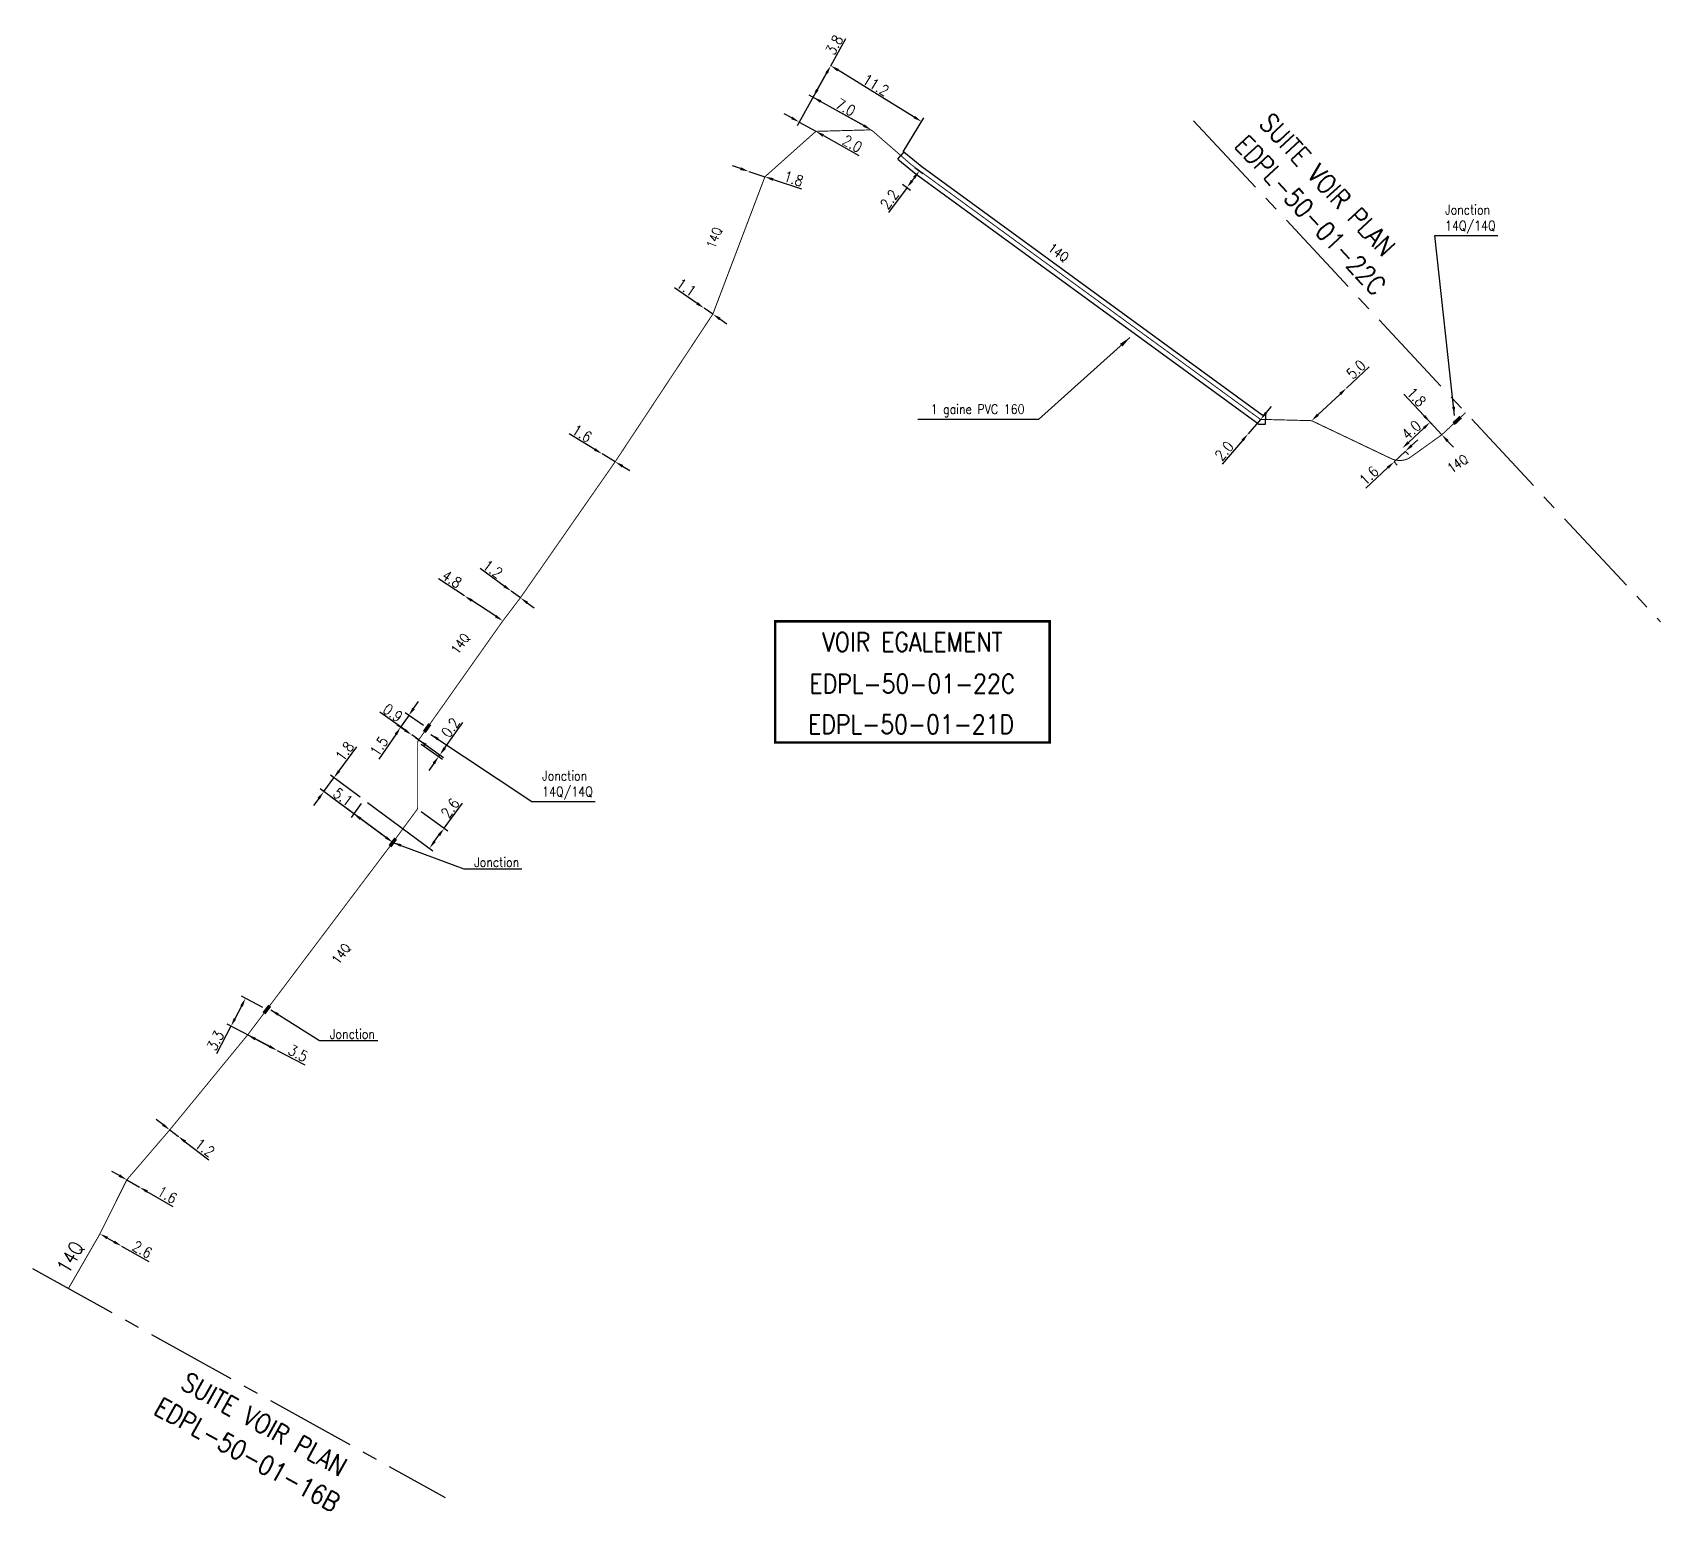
# Model space of a CAD drawing. Header units: millimetres. Extents: x 267332 to 267969, y 125000 to 125500.
# Drawn here: x 267551.3 to 267722.3, y 125345 to 125500.2 of the extents above; entities that cross this region are included whole.
import ezdxf
from ezdxf.enums import TextEntityAlignment as Align

# ---------------------------------------------------------------- set-up
doc = ezdxf.new("R2010")
doc.units = ezdxf.units.MM
doc.header["$PDMODE"] = 34
doc.linetypes.add('CENTER2', pattern=[28.575, 19.05, -3.175, 3.175, -3.175])
doc.linetypes.add('S_ST', pattern=[14, 8, -1.5, 0, -1.5, 0, -1.5, 0, -1.5])
doc.layers.get('0').update_dxf_attribs({"linetype": 'CONTINUOUS'})
doc.layers.get('DEFPOINTS').update_dxf_attribs({"linetype": 'CONTINUOUS'})
for name, color, linetype in [('S_100', 5, 'CONTINUOUS'), ('S_300', 7, 'CONTINUOUS'), ('S_400', 7, 'CONTINUOUS'), ('S_900', 7, 'CONTINUOUS')]:
    doc.layers.add(name, color=color, linetype=linetype)
doc.styles.get("Standard").update_dxf_attribs({"font": 'romans.shx', "width": 0.85})
doc.dimstyles.get("Standard").update_dxf_attribs({"dimtxt": 1.5, "dimasz": 1.2, "dimexe": 0.625, "dimexo": 0.625, "dimgap": 0.25, "dimtad": 1, "dimdec": 1, "dimzin": 0, "dimdsep": 46, "dimtxsty": 'Standard', "dimcen": -0.5, "dimadec": 0, "dimazin": 0, "dimtfac": 1, "dimtdec": 1, "dimtmove": 0, "dimatfit": 3, "dimfxl": 0, "dimtolj": 1, "dimtzin": 0, "dimarcsym": 0})

msp = doc.modelspace()

# ---------------------------------------------------------------- texts
at = {"layer": 'S_100', "linetype": 'S_ST', "width": 0.85}
for height, rotation, p in [(1, 69.2108, (267622.95, 125477.43)), (1, 323.8993, (267657.84, 125477.38)), (1, 34.5805, (267700.34, 125453.89)), (1, 54.146, (267595.94, 125434.83)), (1, 52.9597, (267583.4, 125402.26)), (1.5, 60.0518, (267555.03, 125369.75))]:
    msp.add_text('14Q', height=height, rotation=rotation, dxfattribs=at).set_placement(p)
at = {"layer": 'S_300', "char_height": 1, "attachment_point": 7}
for s, insert in [('\\A1;Jonction\\P14Q/14Q', (267699.66, 125479.11)), ('\\A1;Jonction\\P14Q/14Q', (267604.8, 125419.66)), ('\\A1;Jonction', (267597.66, 125412.58)), ('\\A1;Jonction', (267582.5, 125394.53))]:
    msp.add_mtext(s, dxfattribs=dict(at, insert=insert))
at = {"layer": 'S_400', "insert": (267655.48, 125460.5), "char_height": 1, "attachment_point": 6}
msp.add_mtext('1 gaine PVC 160 ', dxfattribs=at)
at = {"layer": 'S_900', "width": 0.85}
for s, rotation, p in [('SUITE VOIR PLAN', 312.9933, (267686.57, 125483.54)), ('EDPL-50-01-22C', 312.9933, (267684.8, 125480.36)), ('SUITE VOIR PLAN', 330.991, (267575.1, 125353.16)), ('EDPL-50-01-16B', 330.991, (267573.33, 125349.97))]:
    msp.add_text(s, height=2, rotation=rotation, dxfattribs=at).set_placement(p, align=Align.CENTER)
for s, p in [('VOIR EGALEMENT', (267643.7, 125435.21)), ('EDPL-50-01-22C', (267643.7, 125430.83)), ('EDPL-50-01-21D', (267643.56, 125426.57))]:
    msp.add_text(s, height=2, dxfattribs=at).set_placement(p, align=Align.CENTER)

# ---------------------------------------------------------------- blocks, each defined once
blk = doc.blocks.new('*D14')
at = {"layer": 'DEFPOINTS', "color": 0, "linetype": 'Continuous', "transparency": 16777216}
for p in [(267582.92, 125421.94), (267586.07, 125419.62), (267589.11, 125415.15)]:
    blk.add_point(p, dxfattribs=at)
at = {"layer": 'S_100', "color": 0, "linetype": 'Continuous', "lineweight": -2, "transparency": 16777216}
for p, q in [((267583.46, 125422.66), (267585.32, 125425.19)), ((267581.86, 125420.49), (267582.92, 125421.94)), ((267585.69, 125419.9), (267582.55, 125422.22)), ((267581.32, 125419.77), (267580.79, 125419.04)), ((267588.73, 125415.42), (267581.48, 125420.77))]:
    blk.add_line(p, q, dxfattribs=at)
at = {"layer": 'S_100', "color": 0, "linetype": 'Continuous', "transparency": 16777216}
for points in [[(267583.34, 125422.75), (267583.58, 125422.57), (267582.92, 125421.94)], [(267581.2, 125419.85), (267581.44, 125419.68), (267581.86, 125420.49)]]:
    blk.add_solid(points, dxfattribs=at)
at = {"layer": 'S_100', "color": 0, "linetype": 'Continuous', "transparency": 16777216, "insert": (267584.05, 125424.73), "char_height": 1.125, "attachment_point": 5, "rotation": 53.6048}
blk.add_mtext('\\A1;1.8', dxfattribs=at)
blk = doc.blocks.new('*D15')
at = {"layer": 'DEFPOINTS', "color": 0, "linetype": 'Continuous', "transparency": 16777216}
for p in [(267586.07, 125419.62), (267585, 125418.17), (267589.11, 125415.15)]:
    blk.add_point(p, dxfattribs=at)
at = {"layer": 'S_100', "color": 0, "linetype": 'Continuous', "lineweight": -2, "transparency": 16777216}
for p, q in [((267585, 125418.17), (267582.58, 125419.95)), ((267585.79, 125419.24), (267584.72, 125417.79)), ((267588.38, 125415.68), (267585.72, 125417.64))]:
    blk.add_line(p, q, dxfattribs=at)
at = {"layer": 'S_100', "color": 0, "linetype": 'Continuous', "transparency": 16777216}
for points in [[(267585.81, 125417.76), (267585.64, 125417.52), (267585, 125418.17)], [(267588.47, 125415.8), (267588.29, 125415.56), (267589.11, 125415.15)]]:
    blk.add_solid(points, dxfattribs=at)
at = {"layer": 'S_100', "color": 0, "linetype": 'Continuous', "transparency": 16777216, "insert": (267583.87, 125419.93), "char_height": 1.125, "attachment_point": 5, "rotation": 323.6048}
blk.add_mtext('\\A1;5.1', dxfattribs=at)
blk = doc.blocks.new('*D16')
at = {"layer": 'DEFPOINTS', "color": 0, "linetype": 'Continuous', "transparency": 16777216}
for p in [(267586.07, 125419.62), (267591.72, 125418.69), (267592.96, 125414.54)]:
    blk.add_point(p, dxfattribs=at)
at = {"layer": 'S_100', "color": 0, "linetype": 'Continuous', "lineweight": -2, "transparency": 16777216}
for p, q in [((267586.45, 125419.34), (267593.33, 125414.27)), ((267594.5, 125416.64), (267596.44, 125419.28)), ((267592.09, 125418.41), (267594.88, 125416.36)), ((267593.49, 125415.27), (267593.96, 125415.91))]:
    blk.add_line(p, q, dxfattribs=at)
at = {"layer": 'S_100', "color": 0, "linetype": 'Continuous', "transparency": 16777216}
for points in [[(267593.84, 125416), (267594.08, 125415.82), (267594.5, 125416.64)], [(267593.37, 125415.36), (267593.61, 125415.18), (267592.96, 125414.54)]]:
    blk.add_solid(points, dxfattribs=at)
at = {"layer": 'S_100', "color": 0, "linetype": 'Continuous', "transparency": 16777216, "insert": (267595.13, 125418.76), "char_height": 1.125, "attachment_point": 5, "rotation": 53.6048}
blk.add_mtext('\\A1;2.6', dxfattribs=at)
blk = doc.blocks.new('*D17')
at = {"layer": 'DEFPOINTS', "color": 0, "linetype": 'Continuous', "transparency": 16777216}
for p in [(267591.1, 125426.45), (267591.1, 125426.45), (267591.83, 125425.92)]:
    blk.add_point(p, dxfattribs=at)
at = {"layer": 'S_100', "color": 0, "linetype": 'Continuous', "lineweight": -2, "transparency": 16777216}
for p, q in [((267590.37, 125426.97), (267587.73, 125428.84)), ((267591.83, 125425.92), (267591.1, 125426.45)), ((267592.57, 125425.4), (267593.3, 125424.88))]:
    blk.add_line(p, q, dxfattribs=at)
at = {"layer": 'S_100', "color": 0, "linetype": 'Continuous', "transparency": 16777216}
for points in [[(267590.45, 125427.09), (267590.28, 125426.84), (267591.1, 125426.45)], [(267592.65, 125425.53), (267592.48, 125425.28), (267591.83, 125425.92)]]:
    blk.add_solid(points, dxfattribs=at)
at = {"layer": 'S_100', "color": 0, "linetype": 'Continuous', "transparency": 16777216, "insert": (267589.11, 125428.77), "char_height": 1.125, "attachment_point": 5, "rotation": 324.6291}
blk.add_mtext('\\A1;0.9', dxfattribs=at)
blk = doc.blocks.new('*D18')
at = {"layer": 'DEFPOINTS', "color": 0, "linetype": 'Continuous', "transparency": 16777216}
for p in [(267591.1, 125426.45), (267591.72, 125425.76), (267594.05, 125424.35)]:
    blk.add_point(p, dxfattribs=at)
at = {"layer": 'S_100', "color": 0, "linetype": 'Continuous', "lineweight": -2, "transparency": 16777216}
for p, q in [((267591.48, 125426.17), (267594.44, 125424.08)), ((267594.57, 125425.08), (267596.47, 125427.76)), ((267592.1, 125425.49), (267594.32, 125423.91)), ((267593.42, 125423.45), (267592.9, 125422.72)), ((267593.94, 125424.19), (267594.05, 125424.35))]:
    blk.add_line(p, q, dxfattribs=at)
at = {"layer": 'S_100', "color": 0, "linetype": 'Continuous', "transparency": 16777216}
for points in [[(267594.45, 125425.17), (267594.7, 125425), (267594.05, 125424.35)], [(267593.29, 125423.54), (267593.54, 125423.37), (267593.94, 125424.19)]]:
    blk.add_solid(points, dxfattribs=at)
at = {"layer": 'S_100', "color": 0, "linetype": 'Continuous', "transparency": 16777216, "insert": (267595.17, 125427.22), "char_height": 1.125, "attachment_point": 5, "rotation": 54.6291}
blk.add_mtext('\\A1;0.2', dxfattribs=at)
blk = doc.blocks.new('*D19')
at = {"layer": 'DEFPOINTS', "color": 0, "linetype": 'Continuous', "transparency": 16777216}
for p in [(267596.65, 125441.05), (267596.65, 125441.05), (267600.67, 125438.43)]:
    blk.add_point(p, dxfattribs=at)
at = {"layer": 'S_100', "color": 0, "linetype": 'Continuous', "lineweight": -2, "transparency": 16777216}
for p, q in [((267596.65, 125441.05), (267593.91, 125442.84)), ((267599.92, 125438.92), (267597.41, 125440.56))]:
    blk.add_line(p, q, dxfattribs=at)
at = {"layer": 'S_100', "color": 0, "linetype": 'Continuous', "transparency": 16777216}
for points in [[(267597.49, 125440.68), (267597.32, 125440.43), (267596.65, 125441.05)], [(267600, 125439.04), (267599.84, 125438.79), (267600.67, 125438.43)]]:
    blk.add_solid(points, dxfattribs=at)
at = {"layer": 'S_100', "color": 0, "linetype": 'Continuous', "transparency": 16777216, "insert": (267595.31, 125442.82), "char_height": 1.125, "attachment_point": 5, "rotation": 326.8547}
blk.add_mtext('\\A1;4.8', dxfattribs=at)
blk = doc.blocks.new('*D20')
at = {"layer": 'DEFPOINTS', "color": 0, "linetype": 'Continuous', "transparency": 16777216}
for p in [(267601.54, 125441.55), (267601.54, 125441.55), (267602.51, 125440.85)]:
    blk.add_point(p, dxfattribs=at)
at = {"layer": 'S_100', "color": 0, "linetype": 'Continuous', "lineweight": -2, "transparency": 16777216}
for p, q in [((267600.81, 125442.08), (267598.27, 125443.92)), ((267602.51, 125440.85), (267601.54, 125441.55)), ((267603.24, 125440.32), (267603.97, 125439.79))]:
    blk.add_line(p, q, dxfattribs=at)
at = {"layer": 'S_100', "color": 0, "linetype": 'Continuous', "transparency": 16777216}
for points in [[(267600.9, 125442.2), (267600.72, 125441.96), (267601.54, 125441.55)], [(267603.33, 125440.44), (267603.15, 125440.2), (267602.51, 125440.85)]]:
    blk.add_solid(points, dxfattribs=at)
at = {"layer": 'S_100', "color": 0, "linetype": 'Continuous', "transparency": 16777216, "insert": (267599.62, 125443.87), "char_height": 1.125, "attachment_point": 5, "rotation": 324.0317}
blk.add_mtext('\\A1;1.2', dxfattribs=at)
blk = doc.blocks.new('*D21')
at = {"layer": 'DEFPOINTS', "color": 0, "linetype": 'Continuous', "transparency": 16777216}
for p in [(267611.1, 125455.97), (267611.1, 125455.97), (267612.47, 125455.14)]:
    blk.add_point(p, dxfattribs=at)
at = {"layer": 'S_100', "color": 0, "linetype": 'Continuous', "lineweight": -2, "transparency": 16777216}
for p, q in [((267610.33, 125456.43), (267607.64, 125458.06)), ((267612.47, 125455.14), (267611.1, 125455.97)), ((267613.24, 125454.67), (267614.01, 125454.21))]:
    blk.add_line(p, q, dxfattribs=at)
at = {"layer": 'S_100', "color": 0, "linetype": 'Continuous', "transparency": 16777216}
for points in [[(267610.41, 125456.56), (267610.25, 125456.31), (267611.1, 125455.97)], [(267613.32, 125454.8), (267613.16, 125454.55), (267612.47, 125455.14)]]:
    blk.add_solid(points, dxfattribs=at)
at = {"layer": 'S_100', "color": 0, "linetype": 'Continuous', "transparency": 16777216, "insert": (267608.99, 125458.12), "char_height": 1.125, "attachment_point": 5, "rotation": 328.8145}
blk.add_mtext('\\A1;1.6', dxfattribs=at)
blk = doc.blocks.new('*D22')
at = {"layer": 'DEFPOINTS', "color": 0, "linetype": 'Continuous', "transparency": 16777216}
for p in [(267621.82, 125471.27), (267621.82, 125471.27), (267622.73, 125470.65)]:
    blk.add_point(p, dxfattribs=at)
at = {"layer": 'S_100', "color": 0, "linetype": 'Continuous', "lineweight": -2, "transparency": 16777216}
for p, q in [((267621.08, 125471.78), (267618.72, 125473.41)), ((267622.73, 125470.65), (267621.82, 125471.27)), ((267623.47, 125470.14), (267624.21, 125469.63))]:
    blk.add_line(p, q, dxfattribs=at)
at = {"layer": 'S_100', "color": 0, "linetype": 'Continuous', "transparency": 16777216}
for points in [[(267621.16, 125471.91), (267620.99, 125471.66), (267621.82, 125471.27)], [(267623.55, 125470.26), (267623.38, 125470.02), (267622.73, 125470.65)]]:
    blk.add_solid(points, dxfattribs=at)
at = {"layer": 'S_100', "color": 0, "linetype": 'Continuous', "transparency": 16777216, "insert": (267619.95, 125473.47), "char_height": 1.125, "attachment_point": 5, "rotation": 325.5039}
blk.add_mtext('\\A1;1.1', dxfattribs=at)
blk = doc.blocks.new('*D23')
at = {"layer": 'DEFPOINTS', "color": 0, "linetype": 'Continuous', "transparency": 16777216}
for p in [(267626.5, 125485.64), (267626.5, 125485.64), (267628.2, 125485.08)]:
    blk.add_point(p, dxfattribs=at)
at = {"layer": 'S_100', "color": 0, "linetype": 'Continuous', "lineweight": -2, "transparency": 16777216}
for p, q in [((267625.64, 125485.93), (267624.79, 125486.21)), ((267626.5, 125485.64), (267628.2, 125485.08)), ((267629.06, 125484.79), (267632.04, 125483.81))]:
    blk.add_line(p, q, dxfattribs=at)
at = {"layer": 'S_100', "color": 0, "linetype": 'Continuous', "transparency": 16777216}
for points in [[(267625.69, 125486.07), (267625.59, 125485.78), (267626.5, 125485.64)], [(267629.11, 125484.94), (267629.01, 125484.65), (267628.2, 125485.08)]]:
    blk.add_solid(points, dxfattribs=at)
at = {"layer": 'S_100', "color": 0, "linetype": 'Continuous', "transparency": 16777216, "insert": (267631.21, 125484.87), "char_height": 1.125, "attachment_point": 5, "rotation": 341.695}
blk.add_mtext('\\A1;1.8', dxfattribs=at)
blk = doc.blocks.new('*D24')
at = {"layer": 'DEFPOINTS', "color": 0, "linetype": 'Continuous', "transparency": 16777216}
for p in [(267635.12, 125496.74), (267635.12, 125496.74), (267639.37, 125490.01)]:
    blk.add_point(p, dxfattribs=at)
at = {"layer": 'S_100', "color": 0, "linetype": 'Continuous', "lineweight": -2, "transparency": 16777216}
for p, q in [((267635.12, 125496.74), (267636.72, 125499.6)), ((267633.7, 125494.21), (267634.68, 125495.96)), ((267638.96, 125490.24), (267632.86, 125493.66))]:
    blk.add_line(p, q, dxfattribs=at)
at = {"layer": 'S_100', "color": 0, "linetype": 'Continuous', "transparency": 16777216}
for points in [[(267634.55, 125496.03), (267634.81, 125495.89), (267635.12, 125496.74)], [(267633.57, 125494.29), (267633.83, 125494.14), (267633.26, 125493.43)]]:
    blk.add_solid(points, dxfattribs=at)
at = {"layer": 'S_100', "color": 0, "linetype": 'Continuous', "transparency": 16777216, "insert": (267635.49, 125498.93), "char_height": 1.125, "attachment_point": 5, "rotation": 60.7628}
blk.add_mtext('\\A1;3.8', dxfattribs=at)
blk = doc.blocks.new('*D25')
at = {"layer": 'DEFPOINTS', "color": 0, "linetype": 'Continuous', "transparency": 16777216}
for p in [(267635.12, 125496.74), (267633.26, 125493.43), (267639.37, 125490.01)]:
    blk.add_point(p, dxfattribs=at)
at = {"layer": 'S_100', "color": 0, "linetype": 'Continuous', "lineweight": -2, "transparency": 16777216}
for p, q in [((267634.89, 125496.33), (267633.04, 125493.02)), ((267638.59, 125490.45), (267634.05, 125492.99))]:
    blk.add_line(p, q, dxfattribs=at)
at = {"layer": 'S_100', "color": 0, "linetype": 'Continuous', "transparency": 16777216}
for points in [[(267634.12, 125493.12), (267633.98, 125492.86), (267633.26, 125493.43)], [(267638.66, 125490.58), (267638.51, 125490.32), (267639.37, 125490.01)]]:
    blk.add_solid(points, dxfattribs=at)
at = {"layer": 'S_100', "color": 0, "linetype": 'Continuous', "transparency": 16777216, "insert": (267636.68, 125492.37), "char_height": 1.125, "attachment_point": 5, "rotation": 330.7628}
blk.add_mtext('\\A1;7.0', dxfattribs=at)
blk = doc.blocks.new('*D26')
at = {"layer": 'DEFPOINTS', "color": 0, "linetype": 'Continuous', "transparency": 16777216}
for p in [(267635.12, 125496.74), (267631.81, 125490.82), (267633.55, 125489.85)]:
    blk.add_point(p, dxfattribs=at)
at = {"layer": 'S_100', "color": 0, "linetype": 'Continuous', "lineweight": -2, "transparency": 16777216}
for p, q in [((267634.89, 125496.33), (267631.58, 125490.41)), ((267631.02, 125491.26), (267630.24, 125491.7)), ((267631.81, 125490.82), (267633.55, 125489.85)), ((267634.34, 125489.41), (267638.07, 125487.32))]:
    blk.add_line(p, q, dxfattribs=at)
at = {"layer": 'S_100', "color": 0, "linetype": 'Continuous', "transparency": 16777216}
for points in [[(267631.09, 125491.39), (267630.95, 125491.13), (267631.81, 125490.82)], [(267634.41, 125489.54), (267634.26, 125489.27), (267633.55, 125489.85)]]:
    blk.add_solid(points, dxfattribs=at)
at = {"layer": 'S_100', "color": 0, "linetype": 'Continuous', "transparency": 16777216, "insert": (267637.39, 125488.55), "char_height": 1.125, "attachment_point": 5, "rotation": 330.7628}
blk.add_mtext('\\A1;2.0', dxfattribs=at)
blk = doc.blocks.new('*D27')
at = {"layer": 'DEFPOINTS', "color": 0, "linetype": 'Continuous', "transparency": 16777216}
for p in [(267635.12, 125496.74), (267635.12, 125496.74), (267642.47, 125487.31)]:
    blk.add_point(p, dxfattribs=at)
at = {"layer": 'S_100', "color": 0, "linetype": 'Continuous', "lineweight": -2, "transparency": 16777216}
for p, q in [((267643.89, 125491.35), (267635.89, 125496.27)), ((267642.71, 125487.71), (267644.9, 125491.27))]:
    blk.add_line(p, q, dxfattribs=at)
at = {"layer": 'S_100', "color": 0, "linetype": 'Continuous', "transparency": 16777216}
for points in [[(267635.97, 125496.4), (267635.81, 125496.14), (267635.12, 125496.74)], [(267643.97, 125491.47), (267643.81, 125491.22), (267644.66, 125490.87)]]:
    blk.add_solid(points, dxfattribs=at)
at = {"layer": 'S_100', "color": 0, "linetype": 'Continuous', "transparency": 16777216, "insert": (267639.86, 125494.71), "char_height": 1.125, "attachment_point": 5, "rotation": 328.3962}
blk.add_mtext('\\A1;11.2', dxfattribs=at)
blk = doc.blocks.new('*D28')
at = {"layer": 'DEFPOINTS', "color": 0, "linetype": 'Continuous', "transparency": 16777216}
for p in [(267689.29, 125462.86), (267689.29, 125462.86), (267685.64, 125459.45)]:
    blk.add_point(p, dxfattribs=at)
at = {"layer": 'S_100', "color": 0, "linetype": 'Continuous', "lineweight": -2, "transparency": 16777216}
for p, q in [((267689.29, 125462.86), (267691.69, 125465.1)), ((267686.29, 125460.07), (267688.64, 125462.25))]:
    blk.add_line(p, q, dxfattribs=at)
at = {"layer": 'S_100', "color": 0, "linetype": 'Continuous', "transparency": 16777216}
for points in [[(267688.53, 125462.36), (267688.74, 125462.14), (267689.29, 125462.86)], [(267686.19, 125460.18), (267686.4, 125459.96), (267685.64, 125459.45)]]:
    blk.add_solid(points, dxfattribs=at)
at = {"layer": 'S_100', "color": 0, "linetype": 'Continuous', "transparency": 16777216, "insert": (267690.31, 125464.84), "char_height": 1.125, "attachment_point": 5, "rotation": 42.9933}
blk.add_mtext('\\A1;5.0', dxfattribs=at)
blk = doc.blocks.new('*D29')
at = {"layer": 'DEFPOINTS', "color": 0, "linetype": 'Continuous', "transparency": 16777216}
for p in [(267699.32, 125457.98), (267695.17, 125456.56), (267695.17, 125456.56)]:
    blk.add_point(p, dxfattribs=at)
at = {"layer": 'S_100', "color": 0, "linetype": 'Continuous', "lineweight": -2, "transparency": 16777216}
for p, q in [((267697.43, 125458.68), (267695.83, 125457.18)), ((267699, 125458.32), (267697.77, 125459.63))]:
    blk.add_line(p, q, dxfattribs=at)
at = {"layer": 'S_100', "color": 0, "linetype": 'Continuous', "transparency": 16777216}
for points in [[(267697.33, 125458.79), (267697.54, 125458.57), (267698.09, 125459.29)], [(267695.72, 125457.29), (267695.93, 125457.07), (267695.17, 125456.56)]]:
    blk.add_solid(points, dxfattribs=at)
at = {"layer": 'S_100', "color": 0, "linetype": 'Continuous', "transparency": 16777216, "insert": (267696.12, 125458.48), "char_height": 1.125, "attachment_point": 5, "rotation": 42.9933}
blk.add_mtext('\\A1;4.0', dxfattribs=at)
blk = doc.blocks.new('*D30')
at = {"layer": 'DEFPOINTS', "color": 0, "linetype": 'Continuous', "transparency": 16777216}
for p in [(267698.09, 125459.29), (267698.09, 125459.29), (267699.32, 125457.98)]:
    blk.add_point(p, dxfattribs=at)
at = {"layer": 'S_100', "color": 0, "linetype": 'Continuous', "lineweight": -2, "transparency": 16777216}
for p, q in [((267697.48, 125459.95), (267695.34, 125462.25)), ((267699.32, 125457.98), (267698.09, 125459.29)), ((267699.93, 125457.32), (267700.55, 125456.66))]:
    blk.add_line(p, q, dxfattribs=at)
at = {"layer": 'S_100', "color": 0, "linetype": 'Continuous', "transparency": 16777216}
for points in [[(267697.59, 125460.05), (267697.37, 125459.85), (267698.09, 125459.29)], [(267700.04, 125457.42), (267699.82, 125457.21), (267699.32, 125457.98)]]:
    blk.add_solid(points, dxfattribs=at)
at = {"layer": 'S_100', "color": 0, "linetype": 'Continuous', "transparency": 16777216, "insert": (267696.65, 125461.94), "char_height": 1.125, "attachment_point": 5, "rotation": 312.9933}
blk.add_mtext('\\A1;1.8', dxfattribs=at)
blk = doc.blocks.new('*D31')
at = {"layer": 'DEFPOINTS', "color": 0, "linetype": 'Continuous', "transparency": 16777216}
for p in [(267694, 125455.47), (267695.17, 125456.56), (267695.48, 125456.23)]:
    blk.add_point(p, dxfattribs=at)
at = {"layer": 'S_100', "color": 0, "linetype": 'Continuous', "lineweight": -2, "transparency": 16777216}
for p, q in [((267696.14, 125456.84), (267696.8, 125457.46)), ((267695.48, 125456.23), (267694.31, 125455.14)), ((267695.49, 125456.22), (267695.8, 125455.89)), ((267693.65, 125454.52), (267691.35, 125452.38)), ((267694.32, 125455.13), (267694.63, 125454.79))]:
    blk.add_line(p, q, dxfattribs=at)
at = {"layer": 'S_100', "color": 0, "linetype": 'Continuous', "transparency": 16777216}
for points in [[(267696.04, 125456.95), (267696.24, 125456.73), (267695.48, 125456.23)], [(267693.55, 125454.63), (267693.75, 125454.41), (267694.31, 125455.14)]]:
    blk.add_solid(points, dxfattribs=at)
at = {"layer": 'S_100', "color": 0, "linetype": 'Continuous', "transparency": 16777216, "insert": (267691.66, 125453.69), "char_height": 1.125, "attachment_point": 5, "rotation": 42.9933}
blk.add_mtext('\\A1;1.6', dxfattribs=at)
blk = doc.blocks.new('*D32')
at = {"layer": 'DEFPOINTS', "color": 0, "linetype": 'Continuous', "transparency": 16777216}
for p in [(267558.34, 125374.04), (267560.6, 125372.76), (267560.6, 125372.76)]:
    blk.add_point(p, dxfattribs=at)
at = {"layer": 'S_100', "color": 0, "linetype": 'Continuous', "lineweight": -2, "transparency": 16777216}
for p, q in [((267559.12, 125373.6), (267559.82, 125373.21)), ((267560.6, 125372.76), (267563.46, 125371.15))]:
    blk.add_line(p, q, dxfattribs=at)
at = {"layer": 'S_100', "color": 0, "linetype": 'Continuous', "transparency": 16777216}
for points in [[(267559.2, 125373.73), (267559.05, 125373.47), (267558.34, 125374.04)], [(267559.89, 125373.34), (267559.75, 125373.07), (267560.6, 125372.76)]]:
    blk.add_solid(points, dxfattribs=at)
at = {"layer": 'S_100', "color": 0, "linetype": 'Continuous', "transparency": 16777216, "insert": (267562.79, 125372.39), "char_height": 1.125, "attachment_point": 5, "rotation": 330.5435}
blk.add_mtext('\\A1;2.6', dxfattribs=at)
blk = doc.blocks.new('*D33')
at = {"layer": 'DEFPOINTS', "color": 0, "linetype": 'Continuous', "transparency": 16777216}
for p in [(267561.16, 125379.71), (267562.5, 125378.94), (267562.5, 125378.94)]:
    blk.add_point(p, dxfattribs=at)
at = {"layer": 'S_100', "color": 0, "linetype": 'Continuous', "lineweight": -2, "transparency": 16777216}
for p, q in [((267560.38, 125380.16), (267559.6, 125380.6)), ((267561.16, 125379.71), (267562.5, 125378.94)), ((267563.28, 125378.49), (267566.01, 125376.92))]:
    blk.add_line(p, q, dxfattribs=at)
at = {"layer": 'S_100', "color": 0, "linetype": 'Continuous', "transparency": 16777216}
for points in [[(267560.45, 125380.29), (267560.3, 125380.03), (267561.16, 125379.71)], [(267563.36, 125378.62), (267563.21, 125378.36), (267562.5, 125378.94)]]:
    blk.add_solid(points, dxfattribs=at)
at = {"layer": 'S_100', "color": 0, "linetype": 'Continuous', "transparency": 16777216, "insert": (267565.41, 125378.13), "char_height": 1.125, "attachment_point": 5, "rotation": 330.145}
blk.add_mtext('\\A1;1.6', dxfattribs=at)
blk = doc.blocks.new('*D34')
at = {"layer": 'DEFPOINTS', "color": 0, "linetype": 'Continuous', "transparency": 16777216}
for p in [(267573.85, 125394.93), (267576.95, 125393.31), (267576.95, 125393.31)]:
    blk.add_point(p, dxfattribs=at)
at = {"layer": 'S_100', "color": 0, "linetype": 'Continuous', "lineweight": -2, "transparency": 16777216}
for p, q in [((267574.65, 125394.52), (267576.16, 125393.73)), ((267576.95, 125393.31), (267579.86, 125391.8))]:
    blk.add_line(p, q, dxfattribs=at)
at = {"layer": 'S_100', "color": 0, "linetype": 'Continuous', "transparency": 16777216}
for points in [[(267574.72, 125394.65), (267574.58, 125394.38), (267573.85, 125394.93)], [(267576.23, 125393.86), (267576.09, 125393.6), (267576.95, 125393.31)]]:
    blk.add_solid(points, dxfattribs=at)
at = {"layer": 'S_100', "color": 0, "linetype": 'Continuous', "transparency": 16777216, "insert": (267579.15, 125393.01), "char_height": 1.125, "attachment_point": 5, "rotation": 332.439}
blk.add_mtext('\\A1;3.5', dxfattribs=at)
blk = doc.blocks.new('*D35')
at = {"layer": 'DEFPOINTS', "color": 0, "linetype": 'Continuous', "transparency": 16777216}
for p in [(267575.87, 125397.6), (267572.1, 125395.84), (267576.95, 125393.31)]:
    blk.add_point(p, dxfattribs=at)
at = {"layer": 'S_100', "color": 0, "linetype": 'Continuous', "lineweight": -2, "transparency": 16777216}
for p, q in [((267575.45, 125397.82), (267573.22, 125398.99)), ((267573.21, 125397.97), (267572.52, 125396.64)), ((267572.1, 125395.84), (267570.59, 125392.94)), ((267576.54, 125393.53), (267571.69, 125396.06))]:
    blk.add_line(p, q, dxfattribs=at)
at = {"layer": 'S_100', "color": 0, "linetype": 'Continuous', "transparency": 16777216}
for points in [[(267573.08, 125398.04), (267573.35, 125397.9), (267573.63, 125398.77)], [(267572.39, 125396.71), (267572.65, 125396.57), (267572.1, 125395.84)]]:
    blk.add_solid(points, dxfattribs=at)
at = {"layer": 'S_100', "color": 0, "linetype": 'Continuous', "transparency": 16777216, "insert": (267570.47, 125394.34), "char_height": 1.125, "attachment_point": 5, "rotation": 62.439}
blk.add_mtext('\\A1;3.3', dxfattribs=at)
blk = doc.blocks.new('S_300_01')
at = {"color": 0, "linetype": 'Continuous'}
blk.add_solid([(-0.5, 0.19), (-0.5, -0.19), (0.5, 0.19), (0.5, -0.19)], dxfattribs=at)
at = {"color": 0, "linetype": 'Continuous', "width": 0.75, "flags": 3}
for tag, p in [('DEF_LEG', (-0.05, -5.01)), ('DEF_COUP', (0.19, -7.11)), ('DEF_TYPE', (-0.05, -9.01))]:
    blk.add_attdef(tag, text='', height=1.2, dxfattribs=at).set_placement(p, align=Align.MIDDLE)
blk = doc.blocks.new('*D36')
at = {"layer": 'DEFPOINTS', "color": 0, "linetype": 'Continuous', "transparency": 16777216}
for p in [(267565.67, 125384.96), (267566.58, 125384.26), (267566.58, 125384.26)]:
    blk.add_point(p, dxfattribs=at)
at = {"layer": 'S_100', "color": 0, "linetype": 'Continuous', "lineweight": -2, "transparency": 16777216}
for p, q in [((267564.95, 125385.51), (267564.24, 125386.06)), ((267565.67, 125384.96), (267566.58, 125384.26)), ((267567.3, 125383.72), (267569.79, 125381.81))]:
    blk.add_line(p, q, dxfattribs=at)
at = {"layer": 'S_100', "color": 0, "linetype": 'Continuous', "transparency": 16777216}
for points in [[(267565.05, 125385.63), (267564.86, 125385.39), (267565.67, 125384.96)], [(267567.39, 125383.84), (267567.2, 125383.6), (267566.58, 125384.26)]]:
    blk.add_solid(points, dxfattribs=at)
at = {"layer": 'S_100', "color": 0, "linetype": 'Continuous', "transparency": 16777216, "insert": (267569.36, 125383.08), "char_height": 1.125, "attachment_point": 5, "rotation": 322.5591}
blk.add_mtext('\\A1;1.2', dxfattribs=at)
blk = doc.blocks.new('*D37')
at = {"layer": 'DEFPOINTS', "color": 0, "linetype": 'Continuous', "transparency": 16777216}
for p in [(267680.27, 125459.59), (267678.97, 125458.07), (267678.97, 125458.07)]:
    blk.add_point(p, dxfattribs=at)
at = {"layer": 'S_100', "color": 0, "linetype": 'Continuous', "lineweight": -2, "transparency": 16777216}
for p, q in [((267680.86, 125460.27), (267681.44, 125460.95)), ((267680.27, 125459.59), (267678.97, 125458.07)), ((267678.38, 125457.39), (267676.25, 125454.9))]:
    blk.add_line(p, q, dxfattribs=at)
at = {"layer": 'S_100', "color": 0, "linetype": 'Continuous', "transparency": 16777216}
for points in [[(267680.74, 125460.37), (267680.97, 125460.17), (267680.27, 125459.59)], [(267678.27, 125457.48), (267678.5, 125457.29), (267678.97, 125458.07)]]:
    blk.add_solid(points, dxfattribs=at)
at = {"layer": 'S_100', "color": 0, "linetype": 'Continuous', "transparency": 16777216, "insert": (267676.45, 125456.29), "char_height": 1.125, "attachment_point": 5, "rotation": 49.3945}
blk.add_mtext('\\A1;2.0', dxfattribs=at)
blk = doc.blocks.new('*D38')
at = {"layer": 'DEFPOINTS', "color": 0, "linetype": 'Continuous', "transparency": 16777216}
for p in [(267643.58, 125486.34), (267642.28, 125484.57), (267643.13, 125483.94)]:
    blk.add_point(p, dxfattribs=at)
at = {"layer": 'S_100', "color": 0, "linetype": 'Continuous', "lineweight": -2, "transparency": 16777216}
for p, q in [((267643.96, 125486.06), (267644.81, 125485.43)), ((267642.65, 125484.29), (267643.51, 125483.66)), ((267643.9, 125484.99), (267643.66, 125484.67)), ((267643.13, 125483.94), (267641.18, 125481.31))]:
    blk.add_line(p, q, dxfattribs=at)
at = {"layer": 'S_100', "color": 0, "linetype": 'Continuous', "transparency": 16777216}
for points in [[(267643.54, 125484.75), (267643.79, 125484.58), (267643.13, 125483.94)], [(267643.78, 125485.08), (267644.02, 125484.9), (267644.44, 125485.71)]]:
    blk.add_solid(points, dxfattribs=at)
at = {"layer": 'S_100', "color": 0, "linetype": 'Continuous', "transparency": 16777216, "insert": (267641.28, 125482.71), "char_height": 1.125, "attachment_point": 5, "rotation": 53.5332}
blk.add_mtext('\\A1;2.2', dxfattribs=at)
blk = doc.blocks.new('*D43')
at = {"layer": 'DEFPOINTS', "color": 0, "linetype": 'Continuous', "transparency": 16777216}
for p in [(267589.93, 125427.25), (267591.1, 125426.45), (267592.71, 125427.17)]:
    blk.add_point(p, dxfattribs=at)
at = {"layer": 'S_100', "color": 0, "linetype": 'Continuous', "lineweight": -2, "transparency": 16777216}
for p, q in [((267591.28, 125429.23), (267591.79, 125429.97)), ((267590.78, 125428.48), (267589.93, 125427.25)), ((267592.32, 125427.43), (267590.39, 125428.75)), ((267589.42, 125426.5), (267587.65, 125423.91)), ((267590.71, 125426.71), (267589.54, 125427.51))]:
    blk.add_line(p, q, dxfattribs=at)
at = {"layer": 'S_100', "color": 0, "linetype": 'Continuous', "transparency": 16777216}
for points in [[(267591.16, 125429.31), (267591.41, 125429.14), (267590.78, 125428.48)], [(267589.3, 125426.59), (267589.55, 125426.42), (267589.93, 125427.25)]]:
    blk.add_solid(points, dxfattribs=at)
at = {"layer": 'S_100', "color": 0, "linetype": 'Continuous', "transparency": 16777216, "insert": (267587.66, 125425.26), "char_height": 1.125, "attachment_point": 5, "rotation": 55.6519}
blk.add_mtext('\\A1;1.5', dxfattribs=at)

# ---------------------------------------------------------------- dimensions: what is measured, and where the dimension line sits
at = {"layer": 'S_100', "linetype": 'Continuous'}
for base, p1, p2, angle, override, picture, middle in [((267635.12, 125496.74), (267639.37, 125490.01), (267635.12, 125496.74), 240.7628, {"dimscale": 0.75}, '*D24', (267636.14, 125498.57)), ((267631.81, 125490.82), (267633.55, 125489.85), (267635.12, 125496.74), 330.7628, {"dimscale": 0.75}, '*D26', (267637.03, 125487.9)), ((267635.12, 125496.74), (267642.47, 125487.31), (267635.12, 125496.74), 328.3962, {"dimscale": 0.75}, '*D27', (267639.47, 125494.07)), ((267626.5, 125485.64), (267628.2, 125485.08), (267626.5, 125485.64), 341.695, {"dimscale": 0.75}, '*D23', (267630.98, 125484.16)), ((267643.13, 125483.94), (267643.58, 125486.34), (267642.28, 125484.57), 53.5332, {"dimscale": 0.75}, '*D38', (267641.89, 125482.26)), ((267621.82, 125471.27), (267622.73, 125470.65), (267621.82, 125471.27), 325.5039, {"dimscale": 0.75}, '*D22', (267619.53, 125472.85)), ((267689.29, 125462.86), (267685.64, 125459.45), (267689.29, 125462.86), 222.9933, {"dimscale": 0.75}, '*D28', (267690.82, 125464.29)), ((267698.09, 125459.29), (267699.32, 125457.98), (267698.09, 125459.29), 312.9933, {"dimscale": 0.75}, '*D30', (267696.1, 125461.43)), ((267678.97, 125458.07), (267680.27, 125459.59), (267678.97, 125458.07), 49.3945, {"dimscale": 0.75}, '*D37', (267677.02, 125455.8)), ((267611.1, 125455.97), (267612.47, 125455.14), (267611.1, 125455.97), 328.8145, {"dimscale": 0.75}, '*D21', (267608.6, 125457.48)), ((267695.17, 125456.56), (267699.32, 125457.98), (267695.17, 125456.56), 42.9933, {"dimscale": 0.75}, '*D29', (267696.63, 125457.93)), ((267695.48, 125456.23), (267694, 125455.47), (267695.17, 125456.56), 222.9933, {"dimscale": 0.75}, '*D31', (267692.17, 125453.15)), ((267601.54, 125441.55), (267602.51, 125440.85), (267601.54, 125441.55), 324.0317, {"dimscale": 0.75}, '*D20', (267599.18, 125443.27)), ((267596.65, 125441.05), (267600.67, 125438.43), (267596.65, 125441.05), 326.8547, {"dimscale": 0.75}, '*D19', (267594.9, 125442.19)), ((267589.93, 125427.25), (267592.71, 125427.17), (267591.1, 125426.45), 55.6519, {"dimscale": 0.75, "dimatfit": 0}, '*D43', (267588.28, 125424.83)), ((267591.1, 125426.45), (267591.83, 125425.92), (267591.1, 125426.45), 324.6291, {"dimscale": 0.75}, '*D17', (267588.68, 125428.16)), ((267594.05, 125424.35), (267591.72, 125425.76), (267591.1, 125426.45), 234.6291, {"dimscale": 0.75}, '*D18', (267595.78, 125426.79)), ((267582.92, 125421.94), (267589.11, 125415.15), (267586.07, 125419.62), 233.6048, {"dimscale": 0.75}, '*D14', (267584.66, 125424.29)), ((267585, 125418.17), (267589.11, 125415.15), (267586.07, 125419.62), 323.6048, {"dimscale": 0.75}, '*D15', (267583.43, 125419.33)), ((267592.96, 125414.54), (267591.72, 125418.69), (267586.07, 125419.62), 53.6048, {"dimscale": 0.75}, '*D16', (267595.74, 125418.32)), ((267572.1, 125395.84), (267575.87, 125397.6), (267576.95, 125393.31), 62.439, {"dimscale": 0.75}, '*D35', (267571.14, 125393.99)), ((267576.95, 125393.31), (267573.85, 125394.93), (267576.95, 125393.31), 152.439, {"dimscale": 0.75}, '*D34', (267578.81, 125392.35)), ((267566.581477, 125384.2631987), (267565.6683991, 125384.962333), (267566.581477, 125384.2631987), 142.5590918, {"dimscale": 0.75}, '*D36', (267568.9006806, 125382.4874084)), ((267562.5027, 125378.9363), (267561.1584, 125379.7079), (267562.5027, 125378.9363), 150.145, {"dimscale": 0.75}, '*D33', (267565.0361, 125377.4822)), ((267560.6, 125372.76), (267558.34, 125374.04), (267560.6, 125372.76), 150.5435, {"dimscale": 0.75}, '*D32', (267562.42, 125371.74))]:
    dim = msp.add_linear_dim(base=base, p1=p1, p2=p2, angle=angle, dimstyle='Standard', override=override, dxfattribs=at)
    dim.commit()
    dim.dimension.update_dxf_attribs({"geometry": picture, "text_midpoint": middle, "dimtype": 160})
dim = msp.add_linear_dim(base=(267633.26, 125493.43), p1=(267639.37, 125490.01), p2=(267635.12, 125496.74), angle=330.7628, dimstyle='Standard', override={"dimscale": 0.75}, dxfattribs=at)
dim.commit()
dim.dimension.update_dxf_attribs({"geometry": '*D25', "text_midpoint": (267636.68, 125492.37)})

# ---------------------------------------------------------------- linework, layer by layer
at = {"layer": 'S_100', "linetype": 'S_ST', "ltscale": 0.5, "const_width": 0.1}
msp.add_lwpolyline([(267555.03, 125368.3), (267558.34, 125374.04), (267561.16, 125379.71), (267565.67, 125384.96), (267573.85, 125394.93), (267575.87, 125397.6), (267589.11, 125415.15), (267591.62, 125418.56, 0.158041), (267591.72, 125418.85), (267591.72, 125425.61, -0.15515), (267591.81, 125425.9), (267600.67, 125438.43), (267602.51, 125440.85), (267612.47, 125455.14), (267622.73, 125470.65), (267628.16, 125484.96, -0.120486), (267628.3, 125485.16), (267633.41, 125489.72, -0.176869), (267633.73, 125489.85), (267639.18, 125490, -0.188299), (267639.52, 125489.88), (267642.47, 125487.31), (267643.58, 125486.34), (267643.58, 125486.34), (267680.14, 125459.68, 0.152456), (267680.43, 125459.58), (267680.8, 125459.58), (267685.53, 125459.46, -0.105275), (267685.73, 125459.41), (267694, 125455.47, 0.298139), (267696.25, 125455.78), (267699.32, 125457.98), (267700.05, 125458.66), (267700.93, 125459.48), (267701.82, 125460.3)], format="xyb", dxfattribs=at)
at = {"layer": 'S_400', "color": 7, "linetype": 'CONTINUOUS'}
for p, q in [((267642.78, 125487.7), (267642.47, 125487.31)), ((267642.78, 125487.7), (267644.69, 125486.14)), ((267642.15, 125486.93), (267642.47, 125487.31)), ((267642.15, 125486.93), (267644.08, 125485.35)), ((267644.69, 125486.14), (267680.46, 125460.07)), ((267644.08, 125485.35), (267679.83, 125459.29)), ((267679.83, 125459.29), (267680.08, 125459.08)), ((267680.08, 125459.08), (267680.8, 125459.08)), ((267680.46, 125460.07), (267680.45, 125460.08)), ((267680.45, 125460.08), (267680.81, 125460.08)), ((267680.81, 125460.08), (267680.8, 125459.58)), ((267680.8, 125459.08), (267680.8, 125459.58))]:
    msp.add_line(p, q, dxfattribs=at)
at = {"layer": 'S_900', "linetype": 'CENTER2', "ltscale": 0.5, "flags": 128}
for points in [[(267673.24, 125490.95), (267722.29, 125438.34)], [(267551.26, 125370.4), (267594.6, 125346.36)]]:
    msp.add_lwpolyline(points, dxfattribs=at)
at = {"layer": 'S_900', "const_width": 0.25}
msp.add_lwpolyline([(267629.28, 125438.38), (267658.12, 125438.38), (267658.12, 125425.64), (267629.28, 125425.64)], close=True, dxfattribs=at)

# ---------------------------------------------------------------- block references
at = {"layer": 'S_300'}
for p, rotation in [((267700.93, 125459.48), 222.9933183345009), ((267592.71, 125427.17), 54.73325108761987), ((267589.11, 125415.15), 53.60479869415862), ((267575.87, 125397.6), 52.95966502156144)]:
    msp.add_blockref('S_300_01', p, dxfattribs=dict(at, rotation=rotation))

msp.set_redraw_order([(e.dxf.handle, doc.entitydb.next_handle()) for e in msp.query("TEXT MTEXT ATTDEF DIMENSION ARC_DIMENSION")])  # texts and dimensions are drawn at this point

# ---------------------------------------------------------------- leaders
at = {"layer": 'S_300', "annotation_type": 0, "has_hookline": 1, "hookline_direction": 0}
for points, text_width in [([(267700.65, 125460.01), (267698.58, 125478.92), (267699.48, 125478.92)], 5.55), ([(267593.11, 125426.5), (267603.72, 125419.47), (267604.62, 125419.47)], 5.55), ([(267589.11, 125415.15), (267596.57, 125412.39), (267597.47, 125412.39)], 5.02), ([(267576.28, 125397.57), (267581.41, 125394.35), (267582.31, 125394.35)], 5.02)]:
    msp.add_leader(points, dimstyle='Standard', override={"dimscale": 0.75}, dxfattribs=dict(at, text_width=text_width))
at = {"layer": 'S_400', "annotation_type": 0, "has_hookline": 1, "hookline_direction": 1, "text_width": 11.21}
msp.add_leader([(267666.54, 125468.19), (267656.93, 125459.58), (267655.73, 125459.58)], dimstyle='Standard', dxfattribs=at)

doc.saveas('drawing.dxf')
